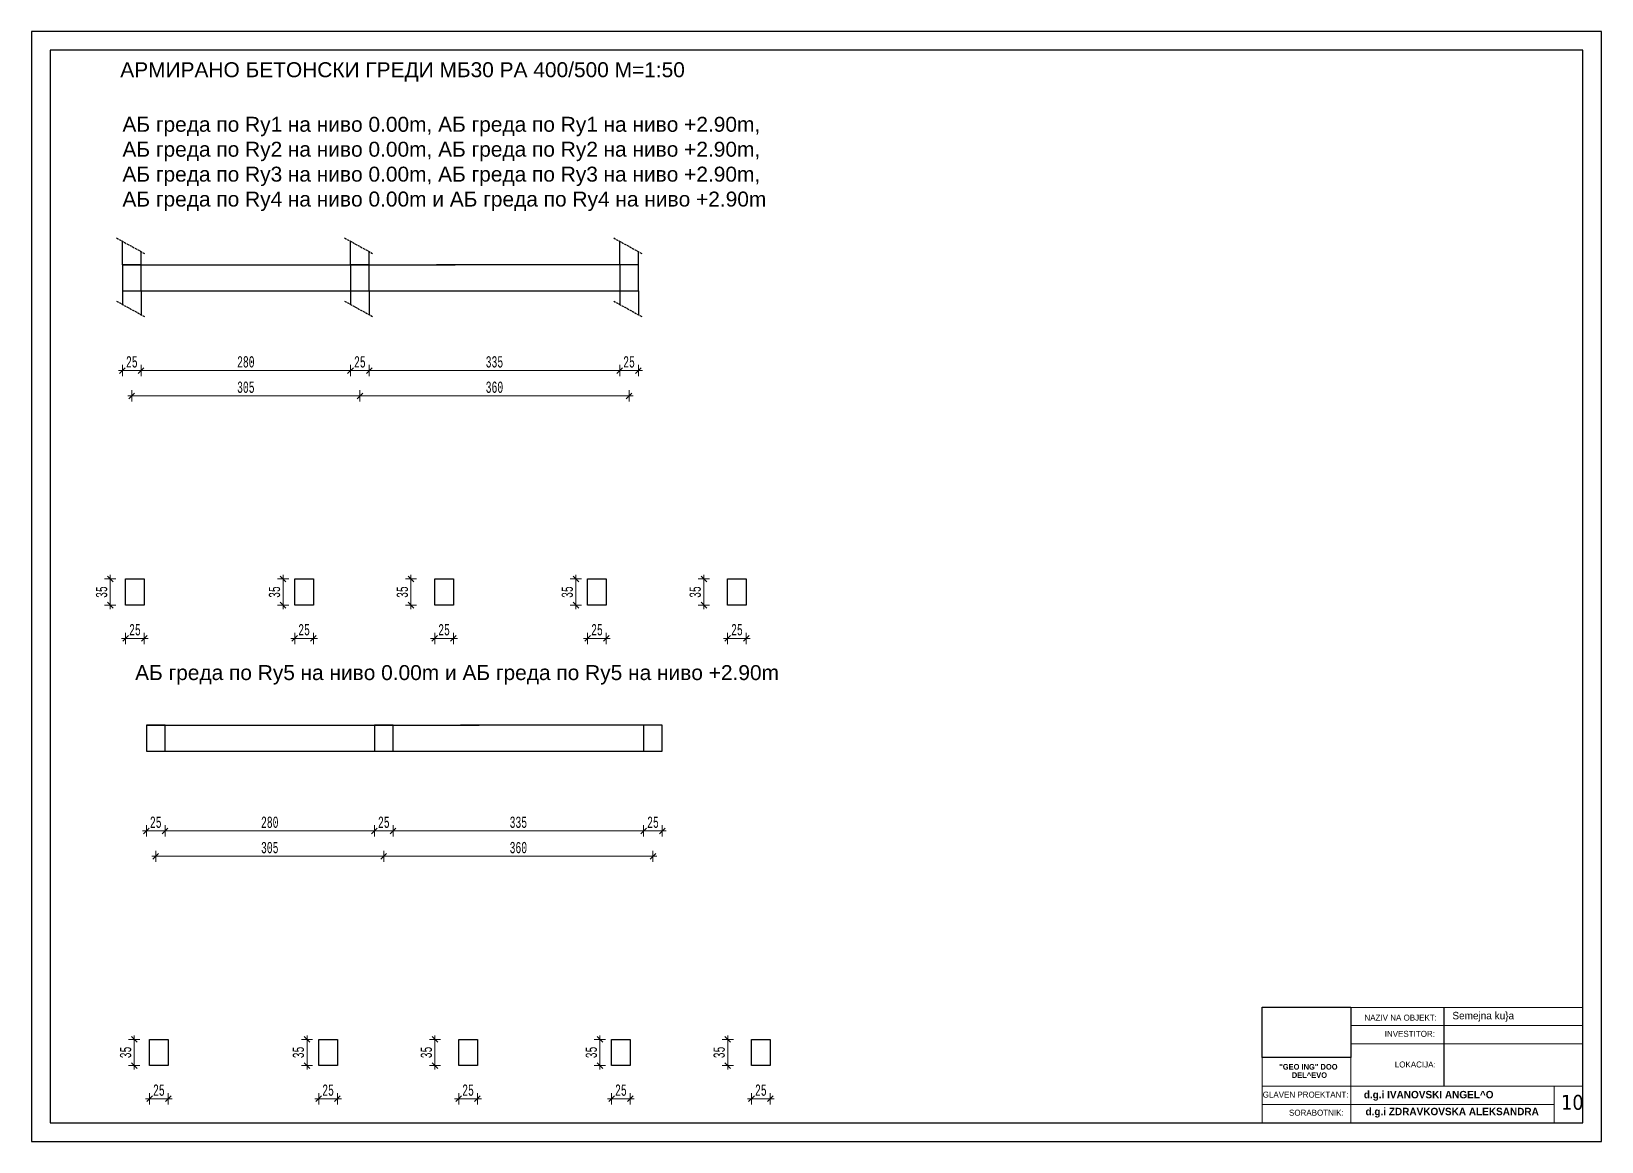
# Model space of a CAD drawing. Header units: inches. Extents: x -11900 to 13037, y 1089 to 2583.
# Drawn here: x -2780 to -680, y 1089 to 2574 of the extents above; entities that cross this region are included whole.
import ezdxf

# ---------------------------------------------------------------- set-up
doc = ezdxf.new("R2010")
doc.units = ezdxf.units.IN
doc.header["$MEASUREMENT"] = 0
doc.linetypes.add('A4LS02', pattern=[4, 3, -1])
for name, color, linetype in [('A4_OP', 7, 'Continuous'), ('PECAT', 7, 'Continuous'), ('text', 1, 'Continuous')]:
    doc.layers.add(name, color=color, linetype=linetype)
doc.layers.add('KOTI', color=150, linetype='Continuous', lineweight=9)
doc.layers.add('Pecat_Pen_No__1', color=7, linetype='Continuous', lineweight=13)
doc.styles.add('GENERATED_STYLE_5', font='arialbd.ttf')
doc.styles.add('koti', font='monotxt.shx', dxfattribs={"width": 0.6, "height": 15})
doc.styles.add('MACCSWISS', font='', dxfattribs={"height": 25})
doc.styles.add('MAKTIMS', font='', dxfattribs={"height": 20})
doc.styles.get("Standard").update_dxf_attribs({"font": 'arial.ttf'})
doc.styles.get('MACCSWISS').set_extended_font_data('MAC C Swiss')
doc.styles.get('MAKTIMS').set_extended_font_data('MAC C Times')
doc.dimstyles.new('100', dxfattribs={"dimtxt": 15, "dimasz": 0.1, "dimexe": 0.18, "dimexo": 0.0625, "dimgap": 4, "dimtad": 1, "dimdec": 0, "dimzin": 12, "dimdsep": 46, "dimtxsty": 'koti', "dimblk": 'A$C321216CB', "dimcen": 0.09, "dimse1": 1, "dimse2": 1, "dimclrd": 256, "dimclrt": 256, "dimadec": 3, "dimazin": 0, "dimtfac": 1, "dimtdec": 0, "dimtix": 1, "dimtmove": 2, "dimatfit": 3, "dimldrblk": 'A$C321216CB', "dimfxl": 0.18, "dimtolj": 1, "dimtzin": 0, "dimlwd": -1, "dimarcsym": 0})
picture_1 = doc.add_image_def('image1.jpg', size_in_pixel=(1216, 687))

msp = doc.modelspace()

# ---------------------------------------------------------------- texts
at = {"layer": 'PECAT', "ltscale": 0.1, "insert": (-734, 1151.4), "char_height": 20, "width": 45.6, "attachment_point": 1}
msp.add_mtext('{\\fTahoma|b0|i0|c0|p34;\\C0;10}', dxfattribs=at)
at = {"layer": 'Pecat_Pen_No__1', "linetype": 'Continuous', "style": 'GENERATED_STYLE_5'}
for s, insert, char_height, attachment_point in [('{\\fMAC C Swiss|b0|i0|c0|p34;Semejna ku\\}a}', (-879.4, 1262.4), 10, 1), ('{\\fMAC C Swiss|b0|i0|c0|p34;NAZIV NA OBJEKT:}', (-948.6, 1258.7), 8, 2), ('{\\fMAC C Swiss|b0|i0|c0|p34;LOKACIJA:}', (-929.1, 1196), 8, 2)]:
    msp.add_mtext(s, dxfattribs=dict(at, insert=insert, char_height=char_height, attachment_point=attachment_point))
for s, insert, char_height, width, attachment_point in [('{\\fMAC C Swiss|b0|i0|c0|p34;INVESTITOR:}', (-936.3, 1237), 8, 94.063, 2), ('{\\fMAC C Swiss|b0|i0|c0|p34;GLAVEN PROEKTANT:}', (-1133.1, 1155.7), 8, 224.137, 1), ('{\\fMAC C Swiss|b1|i0|c0|p34;d.g.i IVANOVSKI ANGEL^ O }', (-997.9, 1156.7), 10, 328.61, 1), ('\\pi-30,l40,t40;{\\fMAC C Swiss|b1|i0|c0|p34;d.g.i ZDRAVKOVSKA ALEKSANDRA   }', (-1005.6, 1134.1), 10, 328.61, 1), ('{\\fMAC C Swiss|b0|i0|c0|p34;SORABOTNIK:}', (-1097.9, 1131.5), 8, 224.137, 1)]:
    msp.add_mtext(s, dxfattribs=dict(at, insert=insert, char_height=char_height, width=width, attachment_point=attachment_point))
at = {"layer": 'Pecat_Pen_No__1', "linetype": 'Continuous', "insert": (-1072, 1183.3), "char_height": 7.5, "attachment_point": 5, "line_spacing_factor": 0.887159, "style": 'GENERATED_STYLE_5'}
msp.add_mtext('\\A1;{\\fMAC C Swiss|b1|i0|c0|p34;"GEO ING" DOO\\P DEL^ EVO}', dxfattribs=at)
at = {"layer": 'text', "char_height": 20, "attachment_point": 1}
for s, insert, width, style in [('\\A1;{\\fArial|b0|i0|c204|p34;АРМИРАНО БЕТОНСКИ ГРЕДИ МБ30 РА 400/500 \\fArial|b0|i0|c0|p34;M=1:50}', (-2661, 2532.6), 972.704, 'MAKTIMS'), ('{\\fArial|b0|i0|c204|p34;АБ греда по \\fArial|b0|i0|c0|p34;Ry1} {\\fArial|b0|i0|c204|p34;на\\fArial|b0|i0|c0|p34; \\fArial|b0|i0|c204|p34;ниво\\fArial|b0|i0|c0|p34; 0.00m, \\fArial|b0|i0|c204|p34;АБ греда по \\fArial|b0|i0|c0|p34;Ry1} {\\fArial|b0|i0|c204|p34;на\\fArial|b0|i0|c0|p34; \\fArial|b0|i0|c204|p34;ниво\\fArial|b0|i0|c0|p34; +2.90m, \\fArial|b0|i0|c204|p34;АБ греда по \\fArial|b0|i0|c0|p34;Ry2} {\\fArial|b0|i0|c204|p34;на\\fArial|b0|i0|c0|p34; \\fArial|b0|i0|c204|p34;ниво\\fArial|b0|i0|c0|p34; 0.00m, \\fArial|b0|i0|c204|p34;АБ греда по \\fArial|b0|i0|c0|p34;Ry2} {\\fArial|b0|i0|c204|p34;на\\fArial|b0|i0|c0|p34; \\fArial|b0|i0|c204|p34;ниво\\fArial|b0|i0|c0|p34; +2.90m, \\fArial|b0|i0|c204|p34;АБ греда по \\fArial|b0|i0|c0|p34;Ry3} {\\fArial|b0|i0|c204|p34;на\\fArial|b0|i0|c0|p34; \\fArial|b0|i0|c204|p34;ниво\\fArial|b0|i0|c0|p34; 0.00m, \\fArial|b0|i0|c204|p34;АБ греда по \\fArial|b0|i0|c0|p34;Ry3} {\\fArial|b0|i0|c204|p34;на\\fArial|b0|i0|c0|p34; \\fArial|b0|i0|c204|p34;ниво\\fArial|b0|i0|c0|p34; +2.90m, \\fArial|b0|i0|c204|p34;АБ греда по \\fArial|b0|i0|c0|p34;Ry4} {\\fArial|b0|i0|c204|p34;на\\fArial|b0|i0|c0|p34; \\fArial|b0|i0|c204|p34;ниво\\fArial|b0|i0|c0|p34; 0.00m \\fArial|b0|i0|c204|p34;и\\fArial|b0|i0|c0|p34; \\fArial|b0|i0|c204|p34;АБ греда по \\fArial|b0|i0|c0|p34;Ry4 \\fArial|b0|i0|c204|p34;на\\fArial|b0|i0|c0|p34; \\fArial|b0|i0|c204|p34;ниво\\fArial|b0|i0|c0|p34; +2.90m   \\P   \\P  }', (-2658.1, 2459.6), 862.832, 'MACCSWISS'), ('{\\fArial|b0|i0|c0|p34; \\fArial|b0|i0|c204|p34;АБ греда по \\fArial|b0|i0|c0|p34;Ry5} {\\fArial|b0|i0|c204|p34;на\\fArial|b0|i0|c0|p34; \\fArial|b0|i0|c204|p34;ниво\\fArial|b0|i0|c0|p34; 0.00m \\fArial|b0|i0|c204|p34;и\\fArial|b0|i0|c0|p34; \\fArial|b0|i0|c204|p34;АБ греда по \\fArial|b0|i0|c0|p34;Ry5 \\fArial|b0|i0|c204|p34;на\\fArial|b0|i0|c0|p34; \\fArial|b0|i0|c204|p34;ниво\\fArial|b0|i0|c0|p34; +2.90m   \\P   \\P  }', (-2648.9, 1726.2), 911.425, 'MACCSWISS')]:
    msp.add_mtext(s, dxfattribs=dict(at, insert=insert, width=width, style=style))

# ---------------------------------------------------------------- blocks, each defined once
blk = doc.blocks.new('A$C321216CB')
for p, q in [((-54, 0), (54, 0)), ((-38, -38), (38, 38)), ((0, -75), (0, 75))]:
    blk.add_line(p, q)
blk = doc.blocks.new('*D127')
at = {"layer": 'Defpoints', "color": 0, "transparency": 16777216}
for p in [(-2626.1, 1645.9), (-2601.1, 1645.9), (-2626.1, 1504.4)]:
    blk.add_point(p, dxfattribs=at)
at = {"layer": 'KOTI', "transparency": 16777216}
blk.add_line((-2601.2, 1504.4), (-2626, 1504.4), dxfattribs=at)
at = {"layer": 'KOTI', "transparency": 16777216, "xscale": 0.1, "yscale": 0.1, "zscale": 0.1, "rotation": 180}
blk.add_blockref('A$C321216CB', (-2626.1, 1504.4), dxfattribs=at)
at = {"layer": 'KOTI', "transparency": 16777216, "xscale": 0.1, "yscale": 0.1, "zscale": 0.1}
blk.add_blockref('A$C321216CB', (-2601.1, 1504.4), dxfattribs=at)
at = {"layer": 'KOTI', "transparency": 16777216, "insert": (-2613.6, 1515.9), "char_height": 15, "attachment_point": 5, "style": 'koti'}
blk.add_mtext('\\A1;25', dxfattribs=at)
blk = doc.blocks.new('*D128')
at = {"layer": 'Defpoints', "color": 0, "transparency": 16777216}
for p in [(-2601.1, 1645.9), (-2321.1, 1645.9), (-2321.1, 1504.4)]:
    blk.add_point(p, dxfattribs=at)
at = {"layer": 'KOTI', "transparency": 16777216}
blk.add_line((-2601, 1504.4), (-2321.2, 1504.4), dxfattribs=at)
at = {"layer": 'KOTI', "transparency": 16777216, "xscale": 0.1, "yscale": 0.1, "zscale": 0.1, "rotation": 180}
blk.add_blockref('A$C321216CB', (-2601.1, 1504.4), dxfattribs=at)
at = {"layer": 'KOTI', "transparency": 16777216, "xscale": 0.1, "yscale": 0.1, "zscale": 0.1}
blk.add_blockref('A$C321216CB', (-2321.1, 1504.4), dxfattribs=at)
at = {"layer": 'KOTI', "transparency": 16777216, "insert": (-2461.1, 1515.9), "char_height": 15, "attachment_point": 5, "style": 'koti'}
blk.add_mtext('\\A1;280', dxfattribs=at)
blk = doc.blocks.new('*D129')
at = {"layer": 'Defpoints', "color": 0, "transparency": 16777216}
for p in [(-2621.9, 1190.6), (-2596.9, 1190.6), (-2596.9, 1146.1)]:
    blk.add_point(p, dxfattribs=at)
at = {"layer": 'KOTI', "transparency": 16777216}
blk.add_line((-2621.8, 1146.1), (-2597, 1146.1), dxfattribs=at)
at = {"layer": 'KOTI', "transparency": 16777216, "xscale": 0.1, "yscale": 0.1, "zscale": 0.1, "rotation": 180}
blk.add_blockref('A$C321216CB', (-2621.9, 1146.1), dxfattribs=at)
at = {"layer": 'KOTI', "transparency": 16777216, "xscale": 0.1, "yscale": 0.1, "zscale": 0.1}
blk.add_blockref('A$C321216CB', (-2596.9, 1146.1), dxfattribs=at)
at = {"layer": 'KOTI', "transparency": 16777216, "insert": (-2609.4, 1157.6), "char_height": 15, "attachment_point": 5, "style": 'koti'}
blk.add_mtext('\\A1;25', dxfattribs=at)
blk = doc.blocks.new('*D130')
at = {"layer": 'Defpoints', "color": 0, "transparency": 16777216}
for p in [(-2642.3, 1225.6), (-2621.9, 1225.6), (-2621.9, 1190.6)]:
    blk.add_point(p, dxfattribs=at)
at = {"layer": 'KOTI', "transparency": 16777216}
blk.add_line((-2642.3, 1190.7), (-2642.3, 1225.5), dxfattribs=at)
at = {"layer": 'KOTI', "transparency": 16777216, "xscale": 0.1, "yscale": 0.1, "zscale": 0.1}
for p, rotation in [((-2642.3, 1225.6), 90), ((-2642.3, 1190.6), 270)]:
    blk.add_blockref('A$C321216CB', p, dxfattribs=dict(at, rotation=rotation))
at = {"layer": 'KOTI', "transparency": 16777216, "insert": (-2653.8, 1208.1), "char_height": 15, "attachment_point": 5, "rotation": 90, "style": 'koti'}
blk.add_mtext('\\A1;35', dxfattribs=at)
blk = doc.blocks.new('*D131')
at = {"layer": 'Defpoints', "color": 0, "transparency": 16777216}
for p in [(-2613.6, 1504.4), (-2308.6, 1504.4), (-2308.6, 1470.5)]:
    blk.add_point(p, dxfattribs=at)
at = {"layer": 'KOTI', "transparency": 16777216}
blk.add_line((-2613.5, 1470.5), (-2308.7, 1470.5), dxfattribs=at)
at = {"layer": 'KOTI', "transparency": 16777216, "xscale": 0.1, "yscale": 0.1, "zscale": 0.1, "rotation": 180}
blk.add_blockref('A$C321216CB', (-2613.6, 1470.5), dxfattribs=at)
at = {"layer": 'KOTI', "transparency": 16777216, "xscale": 0.1, "yscale": 0.1, "zscale": 0.1}
blk.add_blockref('A$C321216CB', (-2308.6, 1470.5), dxfattribs=at)
at = {"layer": 'KOTI', "transparency": 16777216, "insert": (-2461.1, 1482), "char_height": 15, "attachment_point": 5, "style": 'koti'}
blk.add_mtext('\\A1;305', dxfattribs=at)
blk = doc.blocks.new('*D132')
at = {"layer": 'Defpoints', "color": 0, "transparency": 16777216}
for p in [(-2395.6, 1190.6), (-2370.6, 1190.6), (-2370.6, 1146.1)]:
    blk.add_point(p, dxfattribs=at)
at = {"layer": 'KOTI', "transparency": 16777216}
blk.add_line((-2395.5, 1146.1), (-2370.7, 1146.1), dxfattribs=at)
at = {"layer": 'KOTI', "transparency": 16777216, "xscale": 0.1, "yscale": 0.1, "zscale": 0.1, "rotation": 180}
blk.add_blockref('A$C321216CB', (-2395.6, 1146.1), dxfattribs=at)
at = {"layer": 'KOTI', "transparency": 16777216, "xscale": 0.1, "yscale": 0.1, "zscale": 0.1}
blk.add_blockref('A$C321216CB', (-2370.6, 1146.1), dxfattribs=at)
at = {"layer": 'KOTI', "transparency": 16777216, "insert": (-2383.1, 1157.6), "char_height": 15, "attachment_point": 5, "style": 'koti'}
blk.add_mtext('\\A1;25', dxfattribs=at)
blk = doc.blocks.new('*D133')
at = {"layer": 'Defpoints', "color": 0, "transparency": 16777216}
for p in [(-2411.2, 1225.6), (-2395.6, 1225.6), (-2395.6, 1190.6)]:
    blk.add_point(p, dxfattribs=at)
at = {"layer": 'KOTI', "transparency": 16777216}
blk.add_line((-2411.2, 1190.7), (-2411.2, 1225.5), dxfattribs=at)
at = {"layer": 'KOTI', "transparency": 16777216, "xscale": 0.1, "yscale": 0.1, "zscale": 0.1}
for p, rotation in [((-2411.2, 1225.6), 90), ((-2411.2, 1190.6), 270)]:
    blk.add_blockref('A$C321216CB', p, dxfattribs=dict(at, rotation=rotation))
at = {"layer": 'KOTI', "transparency": 16777216, "insert": (-2422.7, 1208.1), "char_height": 15, "attachment_point": 5, "rotation": 90, "style": 'koti'}
blk.add_mtext('\\A1;35', dxfattribs=at)
blk = doc.blocks.new('*D134')
at = {"layer": 'Defpoints', "color": 0, "transparency": 16777216}
for p in [(-2208.4, 1190.6), (-2183.4, 1190.6), (-2183.4, 1146.1)]:
    blk.add_point(p, dxfattribs=at)
at = {"layer": 'KOTI', "transparency": 16777216}
blk.add_line((-2208.3, 1146.1), (-2183.5, 1146.1), dxfattribs=at)
at = {"layer": 'KOTI', "transparency": 16777216, "xscale": 0.1, "yscale": 0.1, "zscale": 0.1, "rotation": 180}
blk.add_blockref('A$C321216CB', (-2208.4, 1146.1), dxfattribs=at)
at = {"layer": 'KOTI', "transparency": 16777216, "xscale": 0.1, "yscale": 0.1, "zscale": 0.1}
blk.add_blockref('A$C321216CB', (-2183.4, 1146.1), dxfattribs=at)
at = {"layer": 'KOTI', "transparency": 16777216, "insert": (-2195.9, 1157.6), "char_height": 15, "attachment_point": 5, "style": 'koti'}
blk.add_mtext('\\A1;25', dxfattribs=at)
blk = doc.blocks.new('*D135')
at = {"layer": 'Defpoints', "color": 0, "transparency": 16777216}
for p in [(-2240.1, 1225.6), (-2208.4, 1225.6), (-2208.4, 1190.6)]:
    blk.add_point(p, dxfattribs=at)
at = {"layer": 'KOTI', "transparency": 16777216}
blk.add_line((-2240.1, 1190.7), (-2240.1, 1225.5), dxfattribs=at)
at = {"layer": 'KOTI', "transparency": 16777216, "xscale": 0.1, "yscale": 0.1, "zscale": 0.1}
for p, rotation in [((-2240.1, 1225.6), 90), ((-2240.1, 1190.6), 270)]:
    blk.add_blockref('A$C321216CB', p, dxfattribs=dict(at, rotation=rotation))
at = {"layer": 'KOTI', "transparency": 16777216, "insert": (-2251.6, 1208.1), "char_height": 15, "attachment_point": 5, "rotation": 90, "style": 'koti'}
blk.add_mtext('\\A1;35', dxfattribs=at)
blk = doc.blocks.new('*D136')
at = {"layer": 'Defpoints', "color": 0, "transparency": 16777216}
for p in [(-1961.1, 1645.9), (-1936.1, 1645.9), (-1936.1, 1504.4)]:
    blk.add_point(p, dxfattribs=at)
at = {"layer": 'KOTI', "transparency": 16777216}
blk.add_line((-1961, 1504.4), (-1936.2, 1504.4), dxfattribs=at)
at = {"layer": 'KOTI', "transparency": 16777216, "xscale": 0.1, "yscale": 0.1, "zscale": 0.1, "rotation": 180}
blk.add_blockref('A$C321216CB', (-1961.1, 1504.4), dxfattribs=at)
at = {"layer": 'KOTI', "transparency": 16777216, "xscale": 0.1, "yscale": 0.1, "zscale": 0.1}
blk.add_blockref('A$C321216CB', (-1936.1, 1504.4), dxfattribs=at)
at = {"layer": 'KOTI', "transparency": 16777216, "insert": (-1948.6, 1515.9), "char_height": 15, "attachment_point": 5, "style": 'koti'}
blk.add_mtext('\\A1;25', dxfattribs=at)
blk = doc.blocks.new('*D137')
at = {"layer": 'Defpoints', "color": 0, "transparency": 16777216}
for p in [(-2321.1, 1645.9), (-2296.1, 1610.9), (-2296.1, 1504.4)]:
    blk.add_point(p, dxfattribs=at)
at = {"layer": 'KOTI', "transparency": 16777216}
blk.add_line((-2321, 1504.4), (-2296.2, 1504.4), dxfattribs=at)
at = {"layer": 'KOTI', "transparency": 16777216, "xscale": 0.1, "yscale": 0.1, "zscale": 0.1, "rotation": 180}
blk.add_blockref('A$C321216CB', (-2321.1, 1504.4), dxfattribs=at)
at = {"layer": 'KOTI', "transparency": 16777216, "xscale": 0.1, "yscale": 0.1, "zscale": 0.1}
blk.add_blockref('A$C321216CB', (-2296.1, 1504.4), dxfattribs=at)
at = {"layer": 'KOTI', "transparency": 16777216, "insert": (-2308.6, 1515.9), "char_height": 15, "attachment_point": 5, "style": 'koti'}
blk.add_mtext('\\A1;25', dxfattribs=at)
blk = doc.blocks.new('*D138')
at = {"layer": 'Defpoints', "color": 0, "transparency": 16777216}
for p in [(-2296.1, 1610.9), (-1961.1, 1610.9), (-1961.1, 1504.4)]:
    blk.add_point(p, dxfattribs=at)
at = {"layer": 'KOTI', "transparency": 16777216}
blk.add_line((-2296, 1504.4), (-1961.2, 1504.4), dxfattribs=at)
at = {"layer": 'KOTI', "transparency": 16777216, "xscale": 0.1, "yscale": 0.1, "zscale": 0.1, "rotation": 180}
blk.add_blockref('A$C321216CB', (-2296.1, 1504.4), dxfattribs=at)
at = {"layer": 'KOTI', "transparency": 16777216, "xscale": 0.1, "yscale": 0.1, "zscale": 0.1}
blk.add_blockref('A$C321216CB', (-1961.1, 1504.4), dxfattribs=at)
at = {"layer": 'KOTI', "transparency": 16777216, "insert": (-2128.6, 1515.9), "char_height": 15, "attachment_point": 5, "style": 'koti'}
blk.add_mtext('\\A1;335', dxfattribs=at)
blk = doc.blocks.new('*D139')
at = {"layer": 'Defpoints', "color": 0, "transparency": 16777216}
for p in [(-1961.1, 1610.9), (-1936.1, 1610.9), (-1936.1, 1504.4)]:
    blk.add_point(p, dxfattribs=at)
at = {"layer": 'KOTI', "transparency": 16777216}
blk.add_line((-1961, 1504.4), (-1936.2, 1504.4), dxfattribs=at)
at = {"layer": 'KOTI', "transparency": 16777216, "xscale": 0.1, "yscale": 0.1, "zscale": 0.1, "rotation": 180}
blk.add_blockref('A$C321216CB', (-1961.1, 1504.4), dxfattribs=at)
at = {"layer": 'KOTI', "transparency": 16777216, "xscale": 0.1, "yscale": 0.1, "zscale": 0.1}
blk.add_blockref('A$C321216CB', (-1936.1, 1504.4), dxfattribs=at)
at = {"layer": 'KOTI', "transparency": 16777216, "insert": (-1948.6, 1515.9), "char_height": 15, "attachment_point": 5, "style": 'koti'}
blk.add_mtext('\\A1;25', dxfattribs=at)
blk = doc.blocks.new('*D140')
at = {"layer": 'Defpoints', "color": 0, "transparency": 16777216}
for p in [(-2308.6, 1504.4), (-1948.6, 1504.4), (-1948.6, 1470.5)]:
    blk.add_point(p, dxfattribs=at)
at = {"layer": 'KOTI', "transparency": 16777216}
blk.add_line((-2308.5, 1470.5), (-1948.7, 1470.5), dxfattribs=at)
at = {"layer": 'KOTI', "transparency": 16777216, "xscale": 0.1, "yscale": 0.1, "zscale": 0.1, "rotation": 180}
blk.add_blockref('A$C321216CB', (-2308.6, 1470.5), dxfattribs=at)
at = {"layer": 'KOTI', "transparency": 16777216, "xscale": 0.1, "yscale": 0.1, "zscale": 0.1}
blk.add_blockref('A$C321216CB', (-1948.6, 1470.5), dxfattribs=at)
at = {"layer": 'KOTI', "transparency": 16777216, "insert": (-2128.6, 1482), "char_height": 15, "attachment_point": 5, "style": 'koti'}
blk.add_mtext('\\A1;360', dxfattribs=at)
blk = doc.blocks.new('*D141')
at = {"layer": 'Defpoints', "color": 0, "transparency": 16777216}
for p in [(-2004, 1190.6), (-1979, 1190.6), (-1979, 1146.1)]:
    blk.add_point(p, dxfattribs=at)
at = {"layer": 'KOTI', "transparency": 16777216}
blk.add_line((-2003.9, 1146.1), (-1979.1, 1146.1), dxfattribs=at)
at = {"layer": 'KOTI', "transparency": 16777216, "xscale": 0.1, "yscale": 0.1, "zscale": 0.1, "rotation": 180}
blk.add_blockref('A$C321216CB', (-2004, 1146.1), dxfattribs=at)
at = {"layer": 'KOTI', "transparency": 16777216, "xscale": 0.1, "yscale": 0.1, "zscale": 0.1}
blk.add_blockref('A$C321216CB', (-1979, 1146.1), dxfattribs=at)
at = {"layer": 'KOTI', "transparency": 16777216, "insert": (-1991.5, 1157.6), "char_height": 15, "attachment_point": 5, "style": 'koti'}
blk.add_mtext('\\A1;25', dxfattribs=at)
blk = doc.blocks.new('*D142')
at = {"layer": 'Defpoints', "color": 0, "transparency": 16777216}
for p in [(-2019.5, 1225.6), (-2004, 1225.6), (-2004, 1190.6)]:
    blk.add_point(p, dxfattribs=at)
at = {"layer": 'KOTI', "transparency": 16777216}
blk.add_line((-2019.5, 1190.7), (-2019.5, 1225.5), dxfattribs=at)
at = {"layer": 'KOTI', "transparency": 16777216, "xscale": 0.1, "yscale": 0.1, "zscale": 0.1}
for p, rotation in [((-2019.5, 1225.6), 90), ((-2019.5, 1190.6), 270)]:
    blk.add_blockref('A$C321216CB', p, dxfattribs=dict(at, rotation=rotation))
at = {"layer": 'KOTI', "transparency": 16777216, "insert": (-2031, 1208.1), "char_height": 15, "attachment_point": 5, "rotation": 90, "style": 'koti'}
blk.add_mtext('\\A1;35', dxfattribs=at)
blk = doc.blocks.new('*D143')
at = {"layer": 'Defpoints', "color": 0, "transparency": 16777216}
for p in [(-1816.8, 1190.6), (-1791.8, 1190.6), (-1791.8, 1146.1)]:
    blk.add_point(p, dxfattribs=at)
at = {"layer": 'KOTI', "transparency": 16777216}
blk.add_line((-1816.7, 1146.1), (-1791.9, 1146.1), dxfattribs=at)
at = {"layer": 'KOTI', "transparency": 16777216, "xscale": 0.1, "yscale": 0.1, "zscale": 0.1, "rotation": 180}
blk.add_blockref('A$C321216CB', (-1816.8, 1146.1), dxfattribs=at)
at = {"layer": 'KOTI', "transparency": 16777216, "xscale": 0.1, "yscale": 0.1, "zscale": 0.1}
blk.add_blockref('A$C321216CB', (-1791.8, 1146.1), dxfattribs=at)
at = {"layer": 'KOTI', "transparency": 16777216, "insert": (-1804.3, 1157.6), "char_height": 15, "attachment_point": 5, "style": 'koti'}
blk.add_mtext('\\A1;25', dxfattribs=at)
blk = doc.blocks.new('*D144')
at = {"layer": 'Defpoints', "color": 0, "transparency": 16777216}
for p in [(-1848.5, 1225.6), (-1816.8, 1225.6), (-1816.8, 1190.6)]:
    blk.add_point(p, dxfattribs=at)
at = {"layer": 'KOTI', "transparency": 16777216}
blk.add_line((-1848.5, 1190.7), (-1848.5, 1225.5), dxfattribs=at)
at = {"layer": 'KOTI', "transparency": 16777216, "xscale": 0.1, "yscale": 0.1, "zscale": 0.1}
for p, rotation in [((-1848.5, 1225.6), 90), ((-1848.5, 1190.6), 270)]:
    blk.add_blockref('A$C321216CB', p, dxfattribs=dict(at, rotation=rotation))
at = {"layer": 'KOTI', "transparency": 16777216, "insert": (-1860, 1208.1), "char_height": 15, "attachment_point": 5, "rotation": 90, "style": 'koti'}
blk.add_mtext('\\A1;35', dxfattribs=at)
blk = doc.blocks.new('*D646')
at = {"layer": 'Defpoints', "color": 0, "transparency": 16777216}
for p in [(-2658.1, 2261.7), (-2633.1, 2261.7), (-2658.1, 2120.2)]:
    blk.add_point(p, dxfattribs=at)
at = {"layer": 'KOTI', "transparency": 16777216}
blk.add_line((-2633.2, 2120.2), (-2658, 2120.2), dxfattribs=at)
at = {"layer": 'KOTI', "transparency": 16777216, "xscale": 0.1, "yscale": 0.1, "zscale": 0.1, "rotation": 180}
blk.add_blockref('A$C321216CB', (-2658.1, 2120.2), dxfattribs=at)
at = {"layer": 'KOTI', "transparency": 16777216, "xscale": 0.1, "yscale": 0.1, "zscale": 0.1}
blk.add_blockref('A$C321216CB', (-2633.1, 2120.2), dxfattribs=at)
at = {"layer": 'KOTI', "transparency": 16777216, "insert": (-2645.6, 2131.7), "char_height": 15, "attachment_point": 5, "style": 'koti'}
blk.add_mtext('\\A1;25', dxfattribs=at)
blk = doc.blocks.new('*D647')
at = {"layer": 'Defpoints', "color": 0, "transparency": 16777216}
for p in [(-2633.1, 2261.7), (-2353.1, 2261.7), (-2353.1, 2120.2)]:
    blk.add_point(p, dxfattribs=at)
at = {"layer": 'KOTI', "transparency": 16777216}
blk.add_line((-2633, 2120.2), (-2353.2, 2120.2), dxfattribs=at)
at = {"layer": 'KOTI', "transparency": 16777216, "xscale": 0.1, "yscale": 0.1, "zscale": 0.1, "rotation": 180}
blk.add_blockref('A$C321216CB', (-2633.1, 2120.2), dxfattribs=at)
at = {"layer": 'KOTI', "transparency": 16777216, "xscale": 0.1, "yscale": 0.1, "zscale": 0.1}
blk.add_blockref('A$C321216CB', (-2353.1, 2120.2), dxfattribs=at)
at = {"layer": 'KOTI', "transparency": 16777216, "insert": (-2493.1, 2131.7), "char_height": 15, "attachment_point": 5, "style": 'koti'}
blk.add_mtext('\\A1;280', dxfattribs=at)
blk = doc.blocks.new('*D648')
at = {"layer": 'Defpoints', "color": 0, "transparency": 16777216}
for p in [(-2653.9, 1806.4), (-2628.9, 1806.4), (-2628.9, 1761.9)]:
    blk.add_point(p, dxfattribs=at)
at = {"layer": 'KOTI', "transparency": 16777216}
blk.add_line((-2653.8, 1761.9), (-2629, 1761.9), dxfattribs=at)
at = {"layer": 'KOTI', "transparency": 16777216, "xscale": 0.1, "yscale": 0.1, "zscale": 0.1, "rotation": 180}
blk.add_blockref('A$C321216CB', (-2653.9, 1761.9), dxfattribs=at)
at = {"layer": 'KOTI', "transparency": 16777216, "xscale": 0.1, "yscale": 0.1, "zscale": 0.1}
blk.add_blockref('A$C321216CB', (-2628.9, 1761.9), dxfattribs=at)
at = {"layer": 'KOTI', "transparency": 16777216, "insert": (-2641.4, 1773.4), "char_height": 15, "attachment_point": 5, "style": 'koti'}
blk.add_mtext('\\A1;25', dxfattribs=at)
blk = doc.blocks.new('*D649')
at = {"layer": 'Defpoints', "color": 0, "transparency": 16777216}
for p in [(-2674.4, 1841.4), (-2653.9, 1841.4), (-2653.9, 1806.4)]:
    blk.add_point(p, dxfattribs=at)
at = {"layer": 'KOTI', "transparency": 16777216}
blk.add_line((-2674.4, 1806.5), (-2674.4, 1841.3), dxfattribs=at)
at = {"layer": 'KOTI', "transparency": 16777216, "xscale": 0.1, "yscale": 0.1, "zscale": 0.1}
for p, rotation in [((-2674.4, 1841.4), 90), ((-2674.4, 1806.4), 270)]:
    blk.add_blockref('A$C321216CB', p, dxfattribs=dict(at, rotation=rotation))
at = {"layer": 'KOTI', "transparency": 16777216, "insert": (-2685.9, 1823.9), "char_height": 15, "attachment_point": 5, "rotation": 90, "style": 'koti'}
blk.add_mtext('\\A1;35', dxfattribs=at)
blk = doc.blocks.new('*D650')
at = {"layer": 'Defpoints', "color": 0, "transparency": 16777216}
for p in [(-2645.6, 2120.2), (-2340.6, 2120.2), (-2340.6, 2086.3)]:
    blk.add_point(p, dxfattribs=at)
at = {"layer": 'KOTI', "transparency": 16777216}
blk.add_line((-2645.5, 2086.3), (-2340.7, 2086.3), dxfattribs=at)
at = {"layer": 'KOTI', "transparency": 16777216, "xscale": 0.1, "yscale": 0.1, "zscale": 0.1, "rotation": 180}
blk.add_blockref('A$C321216CB', (-2645.6, 2086.3), dxfattribs=at)
at = {"layer": 'KOTI', "transparency": 16777216, "xscale": 0.1, "yscale": 0.1, "zscale": 0.1}
blk.add_blockref('A$C321216CB', (-2340.6, 2086.3), dxfattribs=at)
at = {"layer": 'KOTI', "transparency": 16777216, "insert": (-2493.1, 2097.8), "char_height": 15, "attachment_point": 5, "style": 'koti'}
blk.add_mtext('\\A1;305', dxfattribs=at)
blk = doc.blocks.new('*D651')
at = {"layer": 'Defpoints', "color": 0, "transparency": 16777216}
for p in [(-2427.7, 1806.4), (-2402.7, 1806.4), (-2402.7, 1761.9)]:
    blk.add_point(p, dxfattribs=at)
at = {"layer": 'KOTI', "transparency": 16777216}
blk.add_line((-2427.6, 1761.9), (-2402.8, 1761.9), dxfattribs=at)
at = {"layer": 'KOTI', "transparency": 16777216, "xscale": 0.1, "yscale": 0.1, "zscale": 0.1, "rotation": 180}
blk.add_blockref('A$C321216CB', (-2427.7, 1761.9), dxfattribs=at)
at = {"layer": 'KOTI', "transparency": 16777216, "xscale": 0.1, "yscale": 0.1, "zscale": 0.1}
blk.add_blockref('A$C321216CB', (-2402.7, 1761.9), dxfattribs=at)
at = {"layer": 'KOTI', "transparency": 16777216, "insert": (-2415.2, 1773.4), "char_height": 15, "attachment_point": 5, "style": 'koti'}
blk.add_mtext('\\A1;25', dxfattribs=at)
blk = doc.blocks.new('*D652')
at = {"layer": 'Defpoints', "color": 0, "transparency": 16777216}
for p in [(-2443.2, 1841.4), (-2427.7, 1841.4), (-2427.7, 1806.4)]:
    blk.add_point(p, dxfattribs=at)
at = {"layer": 'KOTI', "transparency": 16777216}
blk.add_line((-2443.2, 1806.5), (-2443.2, 1841.3), dxfattribs=at)
at = {"layer": 'KOTI', "transparency": 16777216, "xscale": 0.1, "yscale": 0.1, "zscale": 0.1}
for p, rotation in [((-2443.2, 1841.4), 90), ((-2443.2, 1806.4), 270)]:
    blk.add_blockref('A$C321216CB', p, dxfattribs=dict(at, rotation=rotation))
at = {"layer": 'KOTI', "transparency": 16777216, "insert": (-2454.7, 1823.9), "char_height": 15, "attachment_point": 5, "rotation": 90, "style": 'koti'}
blk.add_mtext('\\A1;35', dxfattribs=at)
blk = doc.blocks.new('*D653')
at = {"layer": 'Defpoints', "color": 0, "transparency": 16777216}
for p in [(-2240.5, 1806.4), (-2215.5, 1806.4), (-2215.5, 1761.9)]:
    blk.add_point(p, dxfattribs=at)
at = {"layer": 'KOTI', "transparency": 16777216}
blk.add_line((-2240.4, 1761.9), (-2215.6, 1761.9), dxfattribs=at)
at = {"layer": 'KOTI', "transparency": 16777216, "xscale": 0.1, "yscale": 0.1, "zscale": 0.1, "rotation": 180}
blk.add_blockref('A$C321216CB', (-2240.5, 1761.9), dxfattribs=at)
at = {"layer": 'KOTI', "transparency": 16777216, "xscale": 0.1, "yscale": 0.1, "zscale": 0.1}
blk.add_blockref('A$C321216CB', (-2215.5, 1761.9), dxfattribs=at)
at = {"layer": 'KOTI', "transparency": 16777216, "insert": (-2228, 1773.4), "char_height": 15, "attachment_point": 5, "style": 'koti'}
blk.add_mtext('\\A1;25', dxfattribs=at)
blk = doc.blocks.new('*D654')
at = {"layer": 'Defpoints', "color": 0, "transparency": 16777216}
for p in [(-2272.2, 1841.4), (-2240.5, 1841.4), (-2240.5, 1806.4)]:
    blk.add_point(p, dxfattribs=at)
at = {"layer": 'KOTI', "transparency": 16777216}
blk.add_line((-2272.2, 1806.5), (-2272.2, 1841.3), dxfattribs=at)
at = {"layer": 'KOTI', "transparency": 16777216, "xscale": 0.1, "yscale": 0.1, "zscale": 0.1}
for p, rotation in [((-2272.2, 1841.4), 90), ((-2272.2, 1806.4), 270)]:
    blk.add_blockref('A$C321216CB', p, dxfattribs=dict(at, rotation=rotation))
at = {"layer": 'KOTI', "transparency": 16777216, "insert": (-2283.7, 1823.9), "char_height": 15, "attachment_point": 5, "rotation": 90, "style": 'koti'}
blk.add_mtext('\\A1;35', dxfattribs=at)
blk = doc.blocks.new('*D655')
at = {"layer": 'Defpoints', "color": 0, "transparency": 16777216}
for p in [(-1993.1, 2261.7), (-1968.1, 2261.7), (-1968.1, 2120.2)]:
    blk.add_point(p, dxfattribs=at)
at = {"layer": 'KOTI', "transparency": 16777216}
blk.add_line((-1993, 2120.2), (-1968.2, 2120.2), dxfattribs=at)
at = {"layer": 'KOTI', "transparency": 16777216, "xscale": 0.1, "yscale": 0.1, "zscale": 0.1, "rotation": 180}
blk.add_blockref('A$C321216CB', (-1993.1, 2120.2), dxfattribs=at)
at = {"layer": 'KOTI', "transparency": 16777216, "xscale": 0.1, "yscale": 0.1, "zscale": 0.1}
blk.add_blockref('A$C321216CB', (-1968.1, 2120.2), dxfattribs=at)
at = {"layer": 'KOTI', "transparency": 16777216, "insert": (-1980.6, 2131.7), "char_height": 15, "attachment_point": 5, "style": 'koti'}
blk.add_mtext('\\A1;25', dxfattribs=at)
blk = doc.blocks.new('*D661')
at = {"layer": 'Defpoints', "color": 0, "transparency": 16777216}
for p in [(-2353.1, 2261.7), (-2328.1, 2226.7), (-2328.1, 2120.2)]:
    blk.add_point(p, dxfattribs=at)
at = {"layer": 'KOTI', "transparency": 16777216}
blk.add_line((-2353, 2120.2), (-2328.2, 2120.2), dxfattribs=at)
at = {"layer": 'KOTI', "transparency": 16777216, "xscale": 0.1, "yscale": 0.1, "zscale": 0.1, "rotation": 180}
blk.add_blockref('A$C321216CB', (-2353.1, 2120.2), dxfattribs=at)
at = {"layer": 'KOTI', "transparency": 16777216, "xscale": 0.1, "yscale": 0.1, "zscale": 0.1}
blk.add_blockref('A$C321216CB', (-2328.1, 2120.2), dxfattribs=at)
at = {"layer": 'KOTI', "transparency": 16777216, "insert": (-2340.6, 2131.7), "char_height": 15, "attachment_point": 5, "style": 'koti'}
blk.add_mtext('\\A1;25', dxfattribs=at)
blk = doc.blocks.new('*D662')
at = {"layer": 'Defpoints', "color": 0, "transparency": 16777216}
for p in [(-2328.1, 2226.7), (-1993.1, 2226.7), (-1993.1, 2120.2)]:
    blk.add_point(p, dxfattribs=at)
at = {"layer": 'KOTI', "transparency": 16777216}
blk.add_line((-2328, 2120.2), (-1993.2, 2120.2), dxfattribs=at)
at = {"layer": 'KOTI', "transparency": 16777216, "xscale": 0.1, "yscale": 0.1, "zscale": 0.1, "rotation": 180}
blk.add_blockref('A$C321216CB', (-2328.1, 2120.2), dxfattribs=at)
at = {"layer": 'KOTI', "transparency": 16777216, "xscale": 0.1, "yscale": 0.1, "zscale": 0.1}
blk.add_blockref('A$C321216CB', (-1993.1, 2120.2), dxfattribs=at)
at = {"layer": 'KOTI', "transparency": 16777216, "insert": (-2160.6, 2131.7), "char_height": 15, "attachment_point": 5, "style": 'koti'}
blk.add_mtext('\\A1;335', dxfattribs=at)
blk = doc.blocks.new('*D663')
at = {"layer": 'Defpoints', "color": 0, "transparency": 16777216}
for p in [(-1993.1, 2226.7), (-1968.1, 2226.7), (-1968.1, 2120.2)]:
    blk.add_point(p, dxfattribs=at)
at = {"layer": 'KOTI', "transparency": 16777216}
blk.add_line((-1993, 2120.2), (-1968.2, 2120.2), dxfattribs=at)
at = {"layer": 'KOTI', "transparency": 16777216, "xscale": 0.1, "yscale": 0.1, "zscale": 0.1, "rotation": 180}
blk.add_blockref('A$C321216CB', (-1993.1, 2120.2), dxfattribs=at)
at = {"layer": 'KOTI', "transparency": 16777216, "xscale": 0.1, "yscale": 0.1, "zscale": 0.1}
blk.add_blockref('A$C321216CB', (-1968.1, 2120.2), dxfattribs=at)
at = {"layer": 'KOTI', "transparency": 16777216, "insert": (-1980.6, 2131.7), "char_height": 15, "attachment_point": 5, "style": 'koti'}
blk.add_mtext('\\A1;25', dxfattribs=at)
blk = doc.blocks.new('*D656')
at = {"layer": 'Defpoints', "color": 0, "transparency": 16777216}
for p in [(-2340.6, 2120.2), (-1980.6, 2120.2), (-1980.6, 2086.3)]:
    blk.add_point(p, dxfattribs=at)
at = {"layer": 'KOTI', "transparency": 16777216}
blk.add_line((-2340.5, 2086.3), (-1980.7, 2086.3), dxfattribs=at)
at = {"layer": 'KOTI', "transparency": 16777216, "xscale": 0.1, "yscale": 0.1, "zscale": 0.1, "rotation": 180}
blk.add_blockref('A$C321216CB', (-2340.6, 2086.3), dxfattribs=at)
at = {"layer": 'KOTI', "transparency": 16777216, "xscale": 0.1, "yscale": 0.1, "zscale": 0.1}
blk.add_blockref('A$C321216CB', (-1980.6, 2086.3), dxfattribs=at)
at = {"layer": 'KOTI', "transparency": 16777216, "insert": (-2160.6, 2097.8), "char_height": 15, "attachment_point": 5, "style": 'koti'}
blk.add_mtext('\\A1;360', dxfattribs=at)
blk = doc.blocks.new('*D657')
at = {"layer": 'Defpoints', "color": 0, "transparency": 16777216}
for p in [(-2036, 1806.4), (-2011, 1806.4), (-2011, 1761.9)]:
    blk.add_point(p, dxfattribs=at)
at = {"layer": 'KOTI', "transparency": 16777216}
blk.add_line((-2035.9, 1761.9), (-2011.1, 1761.9), dxfattribs=at)
at = {"layer": 'KOTI', "transparency": 16777216, "xscale": 0.1, "yscale": 0.1, "zscale": 0.1, "rotation": 180}
blk.add_blockref('A$C321216CB', (-2036, 1761.9), dxfattribs=at)
at = {"layer": 'KOTI', "transparency": 16777216, "xscale": 0.1, "yscale": 0.1, "zscale": 0.1}
blk.add_blockref('A$C321216CB', (-2011, 1761.9), dxfattribs=at)
at = {"layer": 'KOTI', "transparency": 16777216, "insert": (-2023.5, 1773.4), "char_height": 15, "attachment_point": 5, "style": 'koti'}
blk.add_mtext('\\A1;25', dxfattribs=at)
blk = doc.blocks.new('*D658')
at = {"layer": 'Defpoints', "color": 0, "transparency": 16777216}
for p in [(-2051.6, 1841.4), (-2036, 1841.4), (-2036, 1806.4)]:
    blk.add_point(p, dxfattribs=at)
at = {"layer": 'KOTI', "transparency": 16777216}
blk.add_line((-2051.6, 1806.5), (-2051.6, 1841.3), dxfattribs=at)
at = {"layer": 'KOTI', "transparency": 16777216, "xscale": 0.1, "yscale": 0.1, "zscale": 0.1}
for p, rotation in [((-2051.6, 1841.4), 90), ((-2051.6, 1806.4), 270)]:
    blk.add_blockref('A$C321216CB', p, dxfattribs=dict(at, rotation=rotation))
at = {"layer": 'KOTI', "transparency": 16777216, "insert": (-2063.1, 1823.9), "char_height": 15, "attachment_point": 5, "rotation": 90, "style": 'koti'}
blk.add_mtext('\\A1;35', dxfattribs=at)
blk = doc.blocks.new('*D659')
at = {"layer": 'Defpoints', "color": 0, "transparency": 16777216}
for p in [(-1848.8, 1806.4), (-1823.8, 1806.4), (-1823.8, 1761.9)]:
    blk.add_point(p, dxfattribs=at)
at = {"layer": 'KOTI', "transparency": 16777216}
blk.add_line((-1848.7, 1761.9), (-1823.9, 1761.9), dxfattribs=at)
at = {"layer": 'KOTI', "transparency": 16777216, "xscale": 0.1, "yscale": 0.1, "zscale": 0.1, "rotation": 180}
blk.add_blockref('A$C321216CB', (-1848.8, 1761.9), dxfattribs=at)
at = {"layer": 'KOTI', "transparency": 16777216, "xscale": 0.1, "yscale": 0.1, "zscale": 0.1}
blk.add_blockref('A$C321216CB', (-1823.8, 1761.9), dxfattribs=at)
at = {"layer": 'KOTI', "transparency": 16777216, "insert": (-1836.3, 1773.4), "char_height": 15, "attachment_point": 5, "style": 'koti'}
blk.add_mtext('\\A1;25', dxfattribs=at)
blk = doc.blocks.new('*D660')
at = {"layer": 'Defpoints', "color": 0, "transparency": 16777216}
for p in [(-1880.5, 1841.4), (-1848.8, 1841.4), (-1848.8, 1806.4)]:
    blk.add_point(p, dxfattribs=at)
at = {"layer": 'KOTI', "transparency": 16777216}
blk.add_line((-1880.5, 1806.5), (-1880.5, 1841.3), dxfattribs=at)
at = {"layer": 'KOTI', "transparency": 16777216, "xscale": 0.1, "yscale": 0.1, "zscale": 0.1}
for p, rotation in [((-1880.5, 1841.4), 90), ((-1880.5, 1806.4), 270)]:
    blk.add_blockref('A$C321216CB', p, dxfattribs=dict(at, rotation=rotation))
at = {"layer": 'KOTI', "transparency": 16777216, "insert": (-1892, 1823.9), "char_height": 15, "attachment_point": 5, "rotation": 90, "style": 'koti'}
blk.add_mtext('\\A1;35', dxfattribs=at)

# ---------------------------------------------------------------- dimensions: what is measured, and where the dimension line sits
at = {"layer": 'KOTI'}
for base, p1, p2, picture, middle in [((-2658.1, 2120.2), (-2633.1, 2261.7), (-2658.1, 2261.7), '*D646', (-2645.6, 2131.7)), ((-2353.1, 2120.2), (-2633.1, 2261.7), (-2353.1, 2261.7), '*D647', (-2493.1, 2131.7)), ((-2328.1, 2120.2), (-2353.1, 2261.7), (-2328.1, 2226.7), '*D661', (-2340.6, 2131.7)), ((-1968.1, 2120.2), (-1993.1, 2261.7), (-1968.1, 2261.7), '*D655', (-1980.6, 2131.7)), ((-1993.1, 2120.2), (-2328.1, 2226.7), (-1993.1, 2226.7), '*D662', (-2160.6, 2131.7)), ((-1968.1, 2120.2), (-1993.1, 2226.7), (-1968.1, 2226.7), '*D663', (-1980.6, 2131.7)), ((-2340.6, 2086.3), (-2645.6, 2120.2), (-2340.6, 2120.2), '*D650', (-2493.1, 2097.8)), ((-1980.6, 2086.3), (-2340.6, 2120.2), (-1980.6, 2120.2), '*D656', (-2160.6, 2097.8)), ((-2628.9, 1761.9), (-2653.9, 1806.4), (-2628.9, 1806.4), '*D648', (-2641.4, 1773.4)), ((-2402.7, 1761.9), (-2427.7, 1806.4), (-2402.7, 1806.4), '*D651', (-2415.2, 1773.4)), ((-2215.5, 1761.9), (-2240.5, 1806.4), (-2215.5, 1806.4), '*D653', (-2228, 1773.4)), ((-2011, 1761.9), (-2036, 1806.4), (-2011, 1806.4), '*D657', (-2023.5, 1773.4)), ((-1823.8, 1761.9), (-1848.8, 1806.4), (-1823.8, 1806.4), '*D659', (-1836.3, 1773.4)), ((-2626.1, 1504.4), (-2601.1, 1645.9), (-2626.1, 1645.9), '*D127', (-2613.6, 1515.9)), ((-2321.1, 1504.4), (-2601.1, 1645.9), (-2321.1, 1645.9), '*D128', (-2461.1, 1515.9)), ((-2296.1, 1504.4), (-2321.1, 1645.9), (-2296.1, 1610.9), '*D137', (-2308.6, 1515.9)), ((-1936.1, 1504.4), (-1961.1, 1645.9), (-1936.1, 1645.9), '*D136', (-1948.6, 1515.9)), ((-1961.1, 1504.4), (-2296.1, 1610.9), (-1961.1, 1610.9), '*D138', (-2128.6, 1515.9)), ((-1936.1, 1504.4), (-1961.1, 1610.9), (-1936.1, 1610.9), '*D139', (-1948.6, 1515.9)), ((-2308.6, 1470.5), (-2613.6, 1504.4), (-2308.6, 1504.4), '*D131', (-2461.1, 1482)), ((-1948.6, 1470.5), (-2308.6, 1504.4), (-1948.6, 1504.4), '*D140', (-2128.6, 1482)), ((-2596.9, 1146.1), (-2621.9, 1190.6), (-2596.9, 1190.6), '*D129', (-2609.4, 1157.6)), ((-2370.6, 1146.1), (-2395.6, 1190.6), (-2370.6, 1190.6), '*D132', (-2383.1, 1157.6)), ((-2183.4, 1146.1), (-2208.4, 1190.6), (-2183.4, 1190.6), '*D134', (-2195.9, 1157.6)), ((-1979, 1146.1), (-2004, 1190.6), (-1979, 1190.6), '*D141', (-1991.5, 1157.6)), ((-1791.8, 1146.1), (-1816.8, 1190.6), (-1791.8, 1190.6), '*D143', (-1804.3, 1157.6))]:
    dim = msp.add_linear_dim(base=base, p1=p1, p2=p2, dimstyle='100', dxfattribs=at)
    dim.commit()
    dim.dimension.update_dxf_attribs({"geometry": picture, "text_midpoint": middle})
for base, p1, p2, picture, middle in [((-2674.4, 1841.4), (-2653.9, 1806.4), (-2653.9, 1841.4), '*D649', (-2685.9, 1823.9)), ((-2443.2, 1841.4), (-2427.7, 1806.4), (-2427.7, 1841.4), '*D652', (-2454.7, 1823.9)), ((-2272.2, 1841.4), (-2240.5, 1806.4), (-2240.5, 1841.4), '*D654', (-2283.7, 1823.9)), ((-2051.6, 1841.4), (-2036, 1806.4), (-2036, 1841.4), '*D658', (-2063.1, 1823.9)), ((-1880.5, 1841.4), (-1848.8, 1806.4), (-1848.8, 1841.4), '*D660', (-1892, 1823.9)), ((-2642.3, 1225.6), (-2621.9, 1190.6), (-2621.9, 1225.6), '*D130', (-2653.8, 1208.1)), ((-2411.2, 1225.6), (-2395.6, 1190.6), (-2395.6, 1225.6), '*D133', (-2422.7, 1208.1)), ((-2240.1, 1225.6), (-2208.4, 1190.6), (-2208.4, 1225.6), '*D135', (-2251.6, 1208.1)), ((-2019.5, 1225.6), (-2004, 1190.6), (-2004, 1225.6), '*D142', (-2031, 1208.1)), ((-1848.5, 1225.6), (-1816.8, 1190.6), (-1816.8, 1225.6), '*D144', (-1860, 1208.1))]:
    dim = msp.add_linear_dim(base=base, p1=p1, p2=p2, angle=90, dimstyle='100', dxfattribs=at)
    dim.commit()
    dim.dimension.update_dxf_attribs({"geometry": picture, "text_midpoint": middle})

# ---------------------------------------------------------------- linework, layer by layer
at = {"linetype": 'A4LS02'}
for p, q in [((-2666.1, 2297.6), (-2628.6, 2276.9)), ((-2361.1, 2297.6), (-2323.6, 2276.9)), ((-2001.1, 2297.6), (-1963.6, 2276.9)), ((-2666.1, 2213.2), (-2628.6, 2192.5)), ((-2361.1, 2213.2), (-2323.6, 2192.5)), ((-2001.1, 2213.2), (-1963.6, 2192.5))]:
    msp.add_line(p, q, dxfattribs=at)
msp.add_line((-891, 1268.4), (-891, 1162.8))
for points in [[(-2779.9, 1088.9), (-679.9, 1088.9), (-679.9, 2573.9), (-2779.9, 2573.9)], [(-2754.9, 1113.9), (-704.9, 1113.9), (-704.9, 2548.9), (-2754.9, 2548.9)]]:
    msp.add_lwpolyline(points, close=True)
for points in [[(-2653.9, 1841.4), (-2628.9, 1841.4), (-2628.9, 1806.4), (-2653.9, 1806.4), (-2653.9, 1841.4)], [(-2427.7, 1841.4), (-2402.7, 1841.4), (-2402.7, 1806.4), (-2427.7, 1806.4), (-2427.7, 1841.4)], [(-2240.5, 1841.4), (-2215.5, 1841.4), (-2215.5, 1806.4), (-2240.5, 1806.4), (-2240.5, 1841.4)], [(-2036, 1841.4), (-2011, 1841.4), (-2011, 1806.4), (-2036, 1806.4), (-2036, 1841.4)], [(-1848.8, 1841.4), (-1823.8, 1841.4), (-1823.8, 1806.4), (-1848.8, 1806.4), (-1848.8, 1841.4)], [(-2621.9, 1225.6), (-2596.9, 1225.6), (-2596.9, 1190.6), (-2621.9, 1190.6), (-2621.9, 1225.6)], [(-2395.6, 1225.6), (-2370.6, 1225.6), (-2370.6, 1190.6), (-2395.6, 1190.6), (-2395.6, 1225.6)], [(-2208.4, 1225.6), (-2183.4, 1225.6), (-2183.4, 1190.6), (-2208.4, 1190.6), (-2208.4, 1225.6)], [(-2004, 1225.6), (-1979, 1225.6), (-1979, 1190.6), (-2004, 1190.6), (-2004, 1225.6)], [(-1816.8, 1225.6), (-1791.8, 1225.6), (-1791.8, 1190.6), (-1816.8, 1190.6), (-1816.8, 1225.6)]]:
    msp.add_lwpolyline(points)
at = {"layer": 'A4_OP'}
for points in [[(-2658.1, 2261.7), (-2658.1, 2293.2)], [(-2353.1, 2261.7), (-2353.1, 2293.2)], [(-1993.1, 2261.7), (-1993.1, 2293.2)], [(-2633.1, 2261.7), (-2633.1, 2279.4)], [(-2328.1, 2261.7), (-2328.1, 2279.4)], [(-1968.1, 2261.7), (-1968.1, 2279.4)], [(-2633.1, 2261.7), (-2658.1, 2261.7)], [(-2658.1, 2261.7), (-2658.1, 2226.7)], [(-2658.1, 2261.7), (-2213.1, 2261.7)], [(-2633.1, 2226.7), (-2633.1, 2261.7)], [(-2328.1, 2261.7), (-2353.1, 2261.7)], [(-2353.1, 2261.7), (-2353.1, 2226.7)], [(-2328.1, 2226.7), (-2328.1, 2261.7)], [(-1968.1, 2261.7), (-2238.1, 2261.7)], [(-1968.1, 2261.7), (-1993.1, 2261.7)], [(-1993.1, 2261.7), (-1993.1, 2226.7)], [(-1968.1, 2226.7), (-1968.1, 2261.7)], [(-2658.1, 2226.7), (-2633.1, 2226.7)], [(-2658.1, 2226.7), (-2658.1, 2208.8)], [(-2658.1, 2226.7), (-1968.1, 2226.7)], [(-2633.1, 2226.7), (-2633.1, 2194.9)], [(-2353.1, 2226.7), (-2328.1, 2226.7)], [(-2353.1, 2226.7), (-2353.1, 2208.8)], [(-2328.1, 2226.7), (-2328.1, 2194.9)], [(-1993.1, 2226.7), (-1993.1, 2208.8)], [(-1993.1, 2226.7), (-1968.1, 2226.7)], [(-1968.1, 2226.7), (-1968.1, 2194.9)], [(-2601.1, 1645.9), (-2626.1, 1645.9)], [(-2626.1, 1645.9), (-2626.1, 1610.9)], [(-2626.1, 1645.9), (-2181.1, 1645.9)], [(-2601.1, 1610.9), (-2601.1, 1645.9)], [(-2296.1, 1645.9), (-2321.1, 1645.9)], [(-2321.1, 1645.9), (-2321.1, 1610.9)], [(-2296.1, 1610.9), (-2296.1, 1645.9)], [(-1936.1, 1645.9), (-2206.1, 1645.9)], [(-1936.1, 1645.9), (-1961.1, 1645.9)], [(-1961.1, 1645.9), (-1961.1, 1610.9)], [(-1936.1, 1610.9), (-1936.1, 1645.9)], [(-2626.1, 1610.9), (-2601.1, 1610.9)], [(-2626.1, 1610.9), (-1936.1, 1610.9)], [(-2321.1, 1610.9), (-2296.1, 1610.9)], [(-1961.1, 1610.9), (-1936.1, 1610.9)]]:
    msp.add_lwpolyline(points, dxfattribs=at)
at = {"layer": 'PECAT', "linetype": 'Continuous', "lineweight": 13}
for p, q in [((-1134, 1215.5), (-1134, 1268.4)), ((-1134, 1242), (-1134, 1268.4)), ((-1134, 1195.2), (-1134, 1268.4)), ((-704.9, 1268.4), (-1107.1, 1268.4)), ((-1015.3, 1113.7), (-1015.3, 1268.4)), ((-1015.3, 1215.5), (-1015.3, 1268.4)), ((-1134, 1201.4), (-1134, 1254.3)), ((-1134, 1244), (-1134, 1244)), ((-1015.3, 1244), (-704.9, 1244)), ((-1134, 1113.9), (-1134, 1219.7)), ((-1134, 1219.5), (-1134, 1219.5)), ((-1015.3, 1219.5), (-704.9, 1219.5)), ((-1134, 1162.8), (-704.9, 1162.8)), ((-891, 1162.8), (-704.9, 1162.8)), ((-743.2, 1113.9), (-743.2, 1162.8)), ((-1134, 1138.3), (-743.2, 1138.3))]:
    msp.add_line(p, q, dxfattribs=at)

msp.set_redraw_order([(e.dxf.handle, doc.entitydb.next_handle()) for e in msp.query("TEXT MTEXT ATTDEF DIMENSION ARC_DIMENSION")])  # texts and dimensions are drawn at this point

# ---------------------------------------------------------------- pictures from other files: only their frames are drawn
image = msp.add_image(picture_1, insert=(-1134, 1201.4), size_in_units=(118.7, 67.1))
image.dxf.flags = 7

doc.saveas('drawing.dxf')
